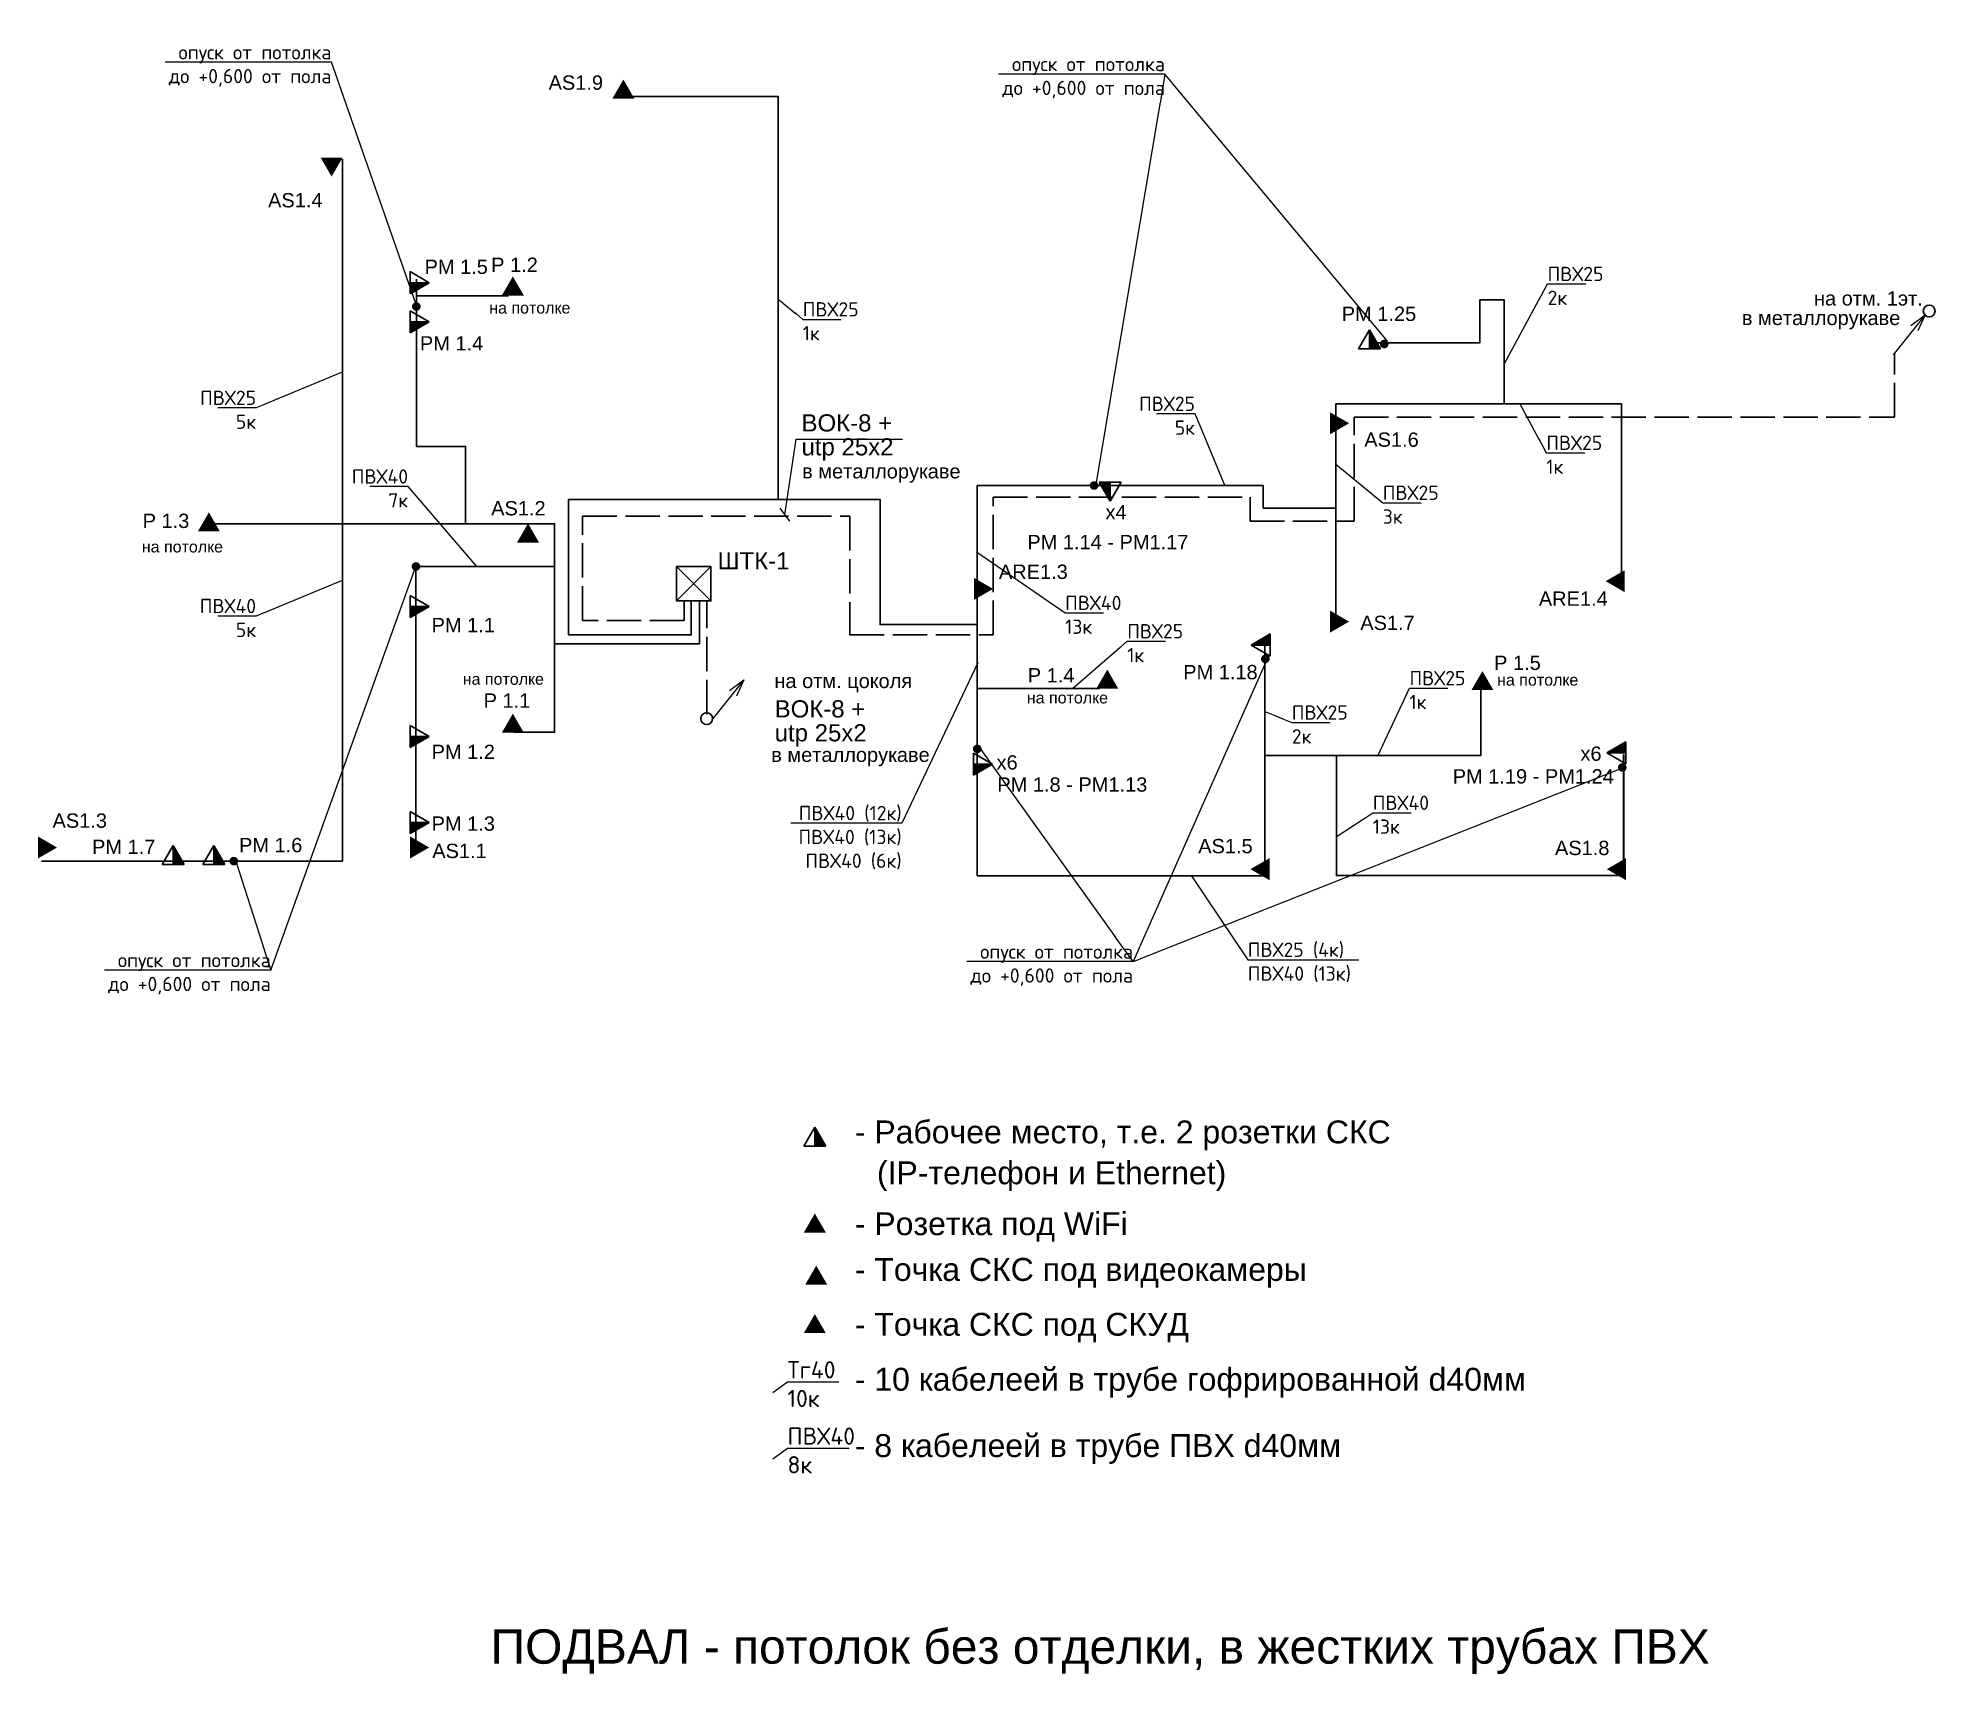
# Model space of a CAD drawing. Header units: millimetres. Extents: x -27047 to 133440, y -13043 to 16095.
# Drawn here: x 1050 to 34191, y -13043 to 15539 of the extents above; entities that cross this region are included whole.
import ezdxf
from ezdxf import colors
from ezdxf.entities.mleader import LeaderData, LeaderLine
from ezdxf.math import Vec2, Vec3

# ---------------------------------------------------------------- set-up
doc = ezdxf.new("R2010")
doc.units = ezdxf.units.MM
doc.linetypes.add('ACAD_ISO02W100', pattern=[15, 12, -3])
doc.layers.add('_непечать', color=5, linetype='Continuous', plot=False)
doc.layers.add('_СКС', color=6, linetype='Continuous')
doc.layers.add('_СКС трасса', color=6, linetype='Continuous', lineweight=30)
doc.styles.add('ISOCPEUR', font='isocpeur.ttf', dxfattribs={"height": 250})
doc.styles.get("Standard").update_dxf_attribs({"font": 'arial.ttf'})
doc.dimstyles.new('ISO-25', dxfattribs={"dimtxt": 2.5, "dimasz": 2.5, "dimexe": 1.25, "dimexo": 0.625, "dimtad": 1, "dimtxsty": 'Standard', "dimcen": 2.5, "dimadec": 0, "dimazin": 0, "dimtfac": 1, "dimtmove": 0, "dimatfit": 3, "dimfxl": 1, "dimarcsym": 0})

msp = doc.modelspace()

# ---------------------------------------------------------------- texts
at = {"layer": '_непечать', "color": 150}
msp.add_text('ПОДВАЛ - потолок без отделки, в жестких трубах ПВХ', height=600, dxfattribs=at).set_placement((8957.752110164613, -12861.9096987531))
at = {"layer": '_СКС', "color": 150}
for s, height, p in [('AS1.9', 250, (9970.786319924344, 14634.13803882714)), ('AS1.4', 250, (5070.136281325889, 12579.28807770211)), ('AS1.6', 250, (24220.3701555368, 8396.960773322062)), ('AS1.2', 250, (8967.477373598551, 7198.298579258553)), ('AS1.7', 250, (24150.39277707809, 5196.259091237327)), ('AS1.3', 250, (1304.837744889199, 1741.419536030997)), ('AS1.1', 250, (7938.460536011087, 1212.093524308759)), ('AS1.5', 250, (21319.20555265137, 1296.006438053359)), ('AS1.8', 250, (27551.22495796945, 1263.997611793602)), ('- Точка СКС под видеокамеры', 400, (15319.53868398693, -6174.499013001325))]:
    msp.add_text(s, height=height, dxfattribs=at).set_placement(p)
at = {"layer": '_СКС'}
for s, height, p in [('РМ 1.5', 250, (7803.71039863734, 11416.67684133523)), ('РМ 1.25', 250, (23826.91799149389, 10595.16246496764)), ('РМ 1.4', 250, (7722.901263905049, 10079.440495925)), ('x4', 250, (19698.73092695969, 7130.171683071821)), ('РМ 1.14 - РМ1.17', 250, (18334.06502177601, 6607.634462455724)), ('ШТК-1', 300, (12922.78345214494, 6254.382899128541)), ('РМ 1.1', 250, (7927.079753518512, 5157.532576935511)), ('РМ 1.18', 250, (21056.68069481896, 4335.703816055408)), ('РМ 1.2', 250, (7927.079753518512, 2942.112707381311)), ('x6', 250, (17796.30372553729, 2758.920457127912)), ('x6', 250, (27996.13299671878, 2911.734711989634)), ('РМ 1.19 - РМ1.24', 250, (25764.31843887322, 2514.743715867779)), ('РМ 1.8 - РМ1.13', 250, (17809.50904924009, 2372.205163919542)), ('РМ 1.3', 250, (7927.079753518512, 1689.161222806084)), ('РМ 1.7', 250, (1995.480447980051, 1282.578660588828)), ('РМ 1.6', 250, (4562.65601369692, 1313.794449594949))]:
    msp.add_text(s, height=height, dxfattribs=at).set_placement(p)
at = {"layer": '_СКС', "color": 1}
for s, height, p in [('Р 1.2', 250, (8967.427659454523, 11451.6667446217)), ('на потолке', 200, (8933.768620438525, 10724.60638233097)), ('Р 1.3', 250, (2879.404595000786, 6978.546584607713)), ('на потолке', 200, (2865.286810312187, 6551.528071615758)), ('Р 1.5', 250, (26488.08370656276, 4498.08965029812)), ('на потолке', 200, (8471.403779897024, 4240.168887253851)), ('Р 1.4', 250, (18341.88116939244, 4280.165854617313)), ('на потолке', 200, (26540.33700691053, 4225.063256920548)), ('Р 1.1', 250, (8836.17108636821, 3838.237579173612)), ('на потолке', 200, (18325.09885380726, 3913.798106042261)), ('- Розетка под WiFi', 400, (15319.53868398693, -5375.306247975193))]:
    msp.add_text(s, height=height, dxfattribs=at).set_placement(p)
at = {"layer": '_СКС', "color": 4}
for s, p in [('ВОК-8 +', (14389.01585093909, 8664.503134047089)), ('utp 25x2', (14389.01585093909, 8246.334803783277)), ('ВОК-8 +', (13920.05596975895, 3668.934471217333)), ('utp 25x2', (13920.05596975895, 3250.766140953521))]:
    msp.add_text(s, height=300, dxfattribs=at).set_placement(p)
at = {"layer": '_СКС', "color": 86}
for s, height, p in [('ARE1.3', 250, (17837.11820447637, 6089.160258688993)), ('ARE1.4', 250, (27269.52438762441, 5619.000960029924)), ('- Точка СКС под СКУД', 400, (15319.53868398693, -7132.798379730153))]:
    msp.add_text(s, height=height, dxfattribs=at).set_placement(p)
at = {"layer": '_СКС', "color": 6}
for s, p in [('- Рабочее место, т.е. 2 розетки СКС', (15319.53868398693, -3772.046067472897)), ('(IP-телефон и Ethernet)', (15706.62058313534, -4486.262010902516))]:
    msp.add_text(s, height=400, dxfattribs=at).set_placement(p)
at = {"layer": '_СКС трасса', "color": 4}
for s, p in [('на отм. 1эт.', (32075.22730595748, 10865.18672753547)), ('в металлорукаве', (30816.35385845382, 10523.59477805534)), ('в металлорукаве', (14399.64611999727, 7844.631648164634)), ('на отм. цоколя', (13915.49178564829, 4181.950636306219)), ('в металлорукаве', (13860.42918970187, 2891.808601120732))]:
    msp.add_text(s, height=250, dxfattribs=at).set_placement(p)

# ---------------------------------------------------------------- blocks, each defined once
blk = doc.blocks.new('sks2')
at = {"layer": '_СКС'}
h = blk.add_hatch(color=1, dxfattribs=at)
h.dxf.hatch_style = 1
h.paths.add_polyline_path([(-0.1121099212999148, -0.7500827182481457), (-2.036863818247283, -4.083459110672325), (1.812301766441025, -4.083656685249357)])
blk = doc.blocks.new('sks3')
at = {"layer": '_СКС'}
h = blk.add_hatch(color=6, dxfattribs=at)
h.dxf.hatch_style = 1
h.paths.add_polyline_path([(0.04795374247939392, -0.7508990589060544), (0.04608453439991322, -4.083727402572833), (1.972365430220334, -4.084473025907267)])
at = {"layer": '_СКС', "lineweight": 30}
for p, q in [((-1.880423475915756, -4.083727402572833), (0.04793256054214297, -0.7509189603777655)), ((0.04793256054214297, -0.7509189603777655), (0.04608453439991322, -4.083727402572833)), ((0.04793256054214297, -0.7509189603777655), (1.972592544715582, -4.083727402572833)), ((1.972592544715582, -4.083727402572833), (-1.880423475915756, -4.083727402572833))]:
    blk.add_line(p, q, dxfattribs=at)
blk = doc.blocks.new('sks1')
at = {"layer": '_СКС'}
h = blk.add_hatch(color=150, dxfattribs=at)
h.dxf.hatch_style = 1
h.paths.add_polyline_path([(-0.1151990099791043, -0.7485228921834866), (-2.039952906926472, -4.081899284607666), (1.809212677761836, -4.082096859184698)])
blk = doc.blocks.new('sks4')
at = {"layer": '_СКС'}
h = blk.add_hatch(color=86, dxfattribs=at)
h.dxf.hatch_style = 1
h.paths.add_polyline_path([(-4.332938257872229, 333.888701115241), (-196.808327952609, 0.5510618728230838), (188.1082305162217, 0.5313044151207578)])

# ---------------------------------------------------------------- linework, layer by layer
at = {"color": 6, "lineweight": 30}
for p, q in [((12805.09745379578, 5703.180042937485), (12205.09745379578, 6303.180042937485)), ((12205.09745379578, 5703.180042937485), (12805.09745379578, 6303.180042937485))]:
    msp.add_line(p, q, dxfattribs=at)
msp.add_lwpolyline([(12205.09745379578, 6303.180042937485), (12805.09745379578, 6303.180042937485), (12805.09745379578, 5703.180042937485), (12205.09745379578, 5703.180042937485)], close=True, dxfattribs=at)
at = {"layer": '_СКС', "color": 1, "const_width": 75}
for points in [[(7623.019536708479, 10847.09751723899, 1), (7698.019536708479, 10847.09751723899, 1)], [(24531.05437271058, 10191.84674466759, 1), (24606.05437271058, 10191.84674466759, 1)], [(19462.84311131172, 7720.084336936823, 1), (19537.84311131172, 7720.084336936823, 1)], [(7616.850726955218, 6306.596300334029, 1), (7691.850726955218, 6306.596300334029, 1)], [(22453.69078506721, 4690.938762877049, 1), (22528.69078506721, 4690.938762877049, 1)], [(17421.26711195334, 3119.091313287441, 1), (17496.26711195334, 3119.091313287441, 1)], [(28689.60247787385, 2794.210947641317, 1), (28764.60247787385, 2794.210947641317, 1)]]:
    msp.add_lwpolyline(points, format="xyb", close=True, dxfattribs=at)
at = {"layer": '_СКС трасса'}
for p, q in [((9273.024040688411, 11035.34008100035), (7660.519536708482, 11035.34008100035)), ((6369.029605551623, 7053.402505177568), (4042.673877947207, 7053.402505177568)), ((19597.30602126056, 4173.712750311359), (17460.18639394955, 4173.712750311359)), ((28753.90107846743, 3015.614406972192), (28753.90107846743, 1014.382723590068))]:
    msp.add_line(p, q, dxfattribs=at)
at = {"layer": '_СКС трасса', "color": 4, "linetype": 'ACAD_ISO02W100', "ltscale": 50}
msp.add_line((12734.96736691549, 3726.273590388853), (12734.96736691549, 5707.648884288676), dxfattribs=at)
at = {"layer": '_СКС трасса'}
for points in [[(11272.86012387066, 14519.17202098761), (13982.6890544194, 14519.17202098761), (13982.6890544194, 7477.490070479864)], [(6369.029605551623, 7053.402505177569), (6369.029605551623, 13419.847484269)], [(12609.03917855612, 5701.253976791224), (12609.03917855612, 4957.432385623863), (10074.60970206698, 4957.432385623863), (10074.60970206698, 7053.402505177568), (8520.46900155081, 7053.402505177568), (8520.46900155081, 8403.2301601191), (7660.519536708482, 8403.2301601191), (7660.519536708482, 11323.7903232809)], [(17460.18639394955, 5291.725919966557), (17460.18639394955, 7720.401967844111), (22451.58373518178, 7720.401967844111), (22451.58373518178, 7327.499311097519), (23724.07589082565, 7327.499311097519), (23724.07589082565, 9147.259082401899), (26664.87194543163, 9147.259082401899), (26664.87194543163, 10962.80670614075), (26239.37368194468, 10962.80670614075), (26239.37368194468, 10213.55133072249), (24301.83877634339, 10213.55133072249)], [(26664.87194543163, 9147.259082401899), (28711.36743204092, 9147.259082401899), (28711.36743204092, 6088.211281483673)], [(17460.18639394955, 903.2083678417839), (17460.18639394955, 5291.725919966557), (15761.62717807188, 5291.725919966557), (15761.62717807188, 7477.490070479864), (10319.56674502371, 7477.490070479864), (10319.56674502371, 5111.134468938864), (12462.09378024883, 5111.134468938864), (12462.09378024883, 5704.517495612177)], [(23724.07589082565, 5373.671073481382), (23724.07589082565, 7327.499311097519)], [(12609.03917855612, 5701.253976791224), (12609.03917855612, 4957.432385623863), (10074.60970206698, 4957.432385623863), (10074.60970206698, 7053.402505177568), (6369.029605551623, 7053.402505177568), (6369.029605551623, 1158.911814610707), (1110.965563630045, 1158.911814610707)], [(10074.60970206698, 6306.596300334029), (7654.350726955221, 6306.596300334029), (7654.350726955221, 1498.293335489783)], [(10074.60970206698, 4957.432385623863), (10074.60970206698, 3409.926786222903), (9361.26077785436, 3409.926786222903)], [(22483.86191375682, 4933.011327817047), (22483.86191375682, 3001.318213880964)], [(23733.53973841062, 3001.318213880964), (26253.25684774213, 3001.318213880964), (26253.25684774213, 4178.780151959596)], [(17460.18639394955, 903.2083678417839), (22480.6498658288, 903.2083678417839), (22480.6498658288, 3001.318213880964), (23733.53973841062, 3001.318213880964), (23733.53973841062, 906.9735680697777), (28747.35119128565, 906.9735680697777), (28747.35119128565, 3020.82878679884), (28747.35119128565, 3020.82878679884)]]:
    msp.add_lwpolyline(points, dxfattribs=at)
at = {"layer": '_СКС трасса', "color": 4, "linetype": 'ACAD_ISO02W100', "ltscale": 50}
msp.add_lwpolyline([(12338.0061064628, 5704.517495612177), (12338.0061064628, 5361.692641915521), (10563.3410079286, 5361.692641915521), (10563.3410079286, 7184.807515377412), (15235.5363367789, 7184.807515377412), (15235.5363367789, 5109.958599531034), (17735.68991254177, 5109.958599531034), (17735.68991254177, 7517.188400346495), (22223.6763176769, 7517.188400346495), (22223.6763176769, 7099.428908310452), (24040.77869202319, 7099.428908310452), (24040.77869202319, 8912.272436007916), (33485.28502142377, 8912.272436007916), (33485.28502142377, 10020.87370402319)], dxfattribs=at)
at = {"layer": '_СКС трасса', "color": 4}
for centre in [(34088.10708579246, 10769.65691711471), (12732.48062213766, 3648.255476169637)]:
    msp.add_circle(centre, 102.8025601338642, dxfattribs=at)

# ---------------------------------------------------------------- block references
at = {"layer": '_СКС', "xscale": 100, "yscale": 100, "zscale": 100}
for name, p in [('sks1', (11289.1113278878, 14888.07000922596)), ('sks2', (9357.62871720732, 11447.70833260792)), ('sks2', (4047.864742838632, 7326.198551741938)), ('sks1', (9623.307898187013, 7132.387052037971)), ('sks2', (26294.91199736725, 4553.802482317478)), ('sks2', (9357.62871720732, 3810.29569813823)), ('sks3', (14617.14535405103, -3411.217426104122)), ('sks2', (14633.10383512531, -4921.669490740125)), ('sks1', (14657.89928752882, -5832.408492569812))]:
    msp.add_blockref(name, p, dxfattribs=at)
at = {"layer": '_СКС'}
for name, p, xscale, yscale, zscale, rotation in [('sks1', (23574.15096368714, 8556.636081543727), 99.99999999999996, 99.99999999999996, 99.99999999999996, 150.0191191523537), ('sks3', (19786.39689951469, 7370.338863258265), 100, 100, 100, 180), ('sks3', (7958.370964743997, 5613.71288419204, 0.05738205249696078), 100, 100, 100, 270), ('sks1', (23574.15096368714, 5091.285982526058), 99.99999999999996, 99.99999999999996, 99.99999999999996, 150.0191191523537), ('sks3', (7958.370964743997, 3338.195928982843, 0.05738205249696078), 100, 100, 100, 270), ('sks3', (28382.92017225761, 3047.996165512974), 100, 100, 100, 90), ('sks3', (7958.370964743997, 1836.122116937919, 0.05738205249696078), 100, 100, 100, 270), ('sks1', (7959.300291787723, 1385.488805017601), 100, 100, 100, 270), ('sks1', (28838.98286757325, 1269.959770732947), 99.99999999999997, 99.99999999999997, 99.99999999999997, 330.0191191523537)]:
    msp.add_blockref(name, p, dxfattribs=dict(at, xscale=xscale, yscale=yscale, zscale=zscale, rotation=rotation))
for p, rotation in [((17401.59714793152, 5910.317077152081), 270), ((28770.70972871856, 6053.550774790988), 90)]:
    msp.add_blockref('sks4', p, dxfattribs=dict(at, rotation=rotation))
msp.add_blockref('sks4', (14626.22578125319, -7088.058595435141), dxfattribs=at)

msp.set_redraw_order([(e.dxf.handle, doc.entitydb.next_handle()) for e in msp.query("TEXT MTEXT ATTDEF DIMENSION ARC_DIMENSION")])  # texts and dimensions are drawn at this point

# ---------------------------------------------------------------- leaders
at = {"layer": '_СКС', "color": 4, "lineweight": 5}
msp.add_leader([(14096.9715074327, 7210.506103065127), (14293.58737066068, 8532.435929565952), (16152.49845648085, 8532.435929565952)], dimstyle='ISO-25', override={"dimasz": 200, "dimgap": 0.625, "dimtad": 0, "dimldrblk": 'Oblique'}, dxfattribs=at)
at = {"layer": '_СКС'}
ml = msp.add_multileader_mtext('Standard', dxfattribs=at)
ml.set_content('Тг40\\P10к', color=256, style='ISOCPEUR')
ml.set_leader_properties()
ml.build(insert=Vec2(0, 0))
ml.multileader.update_dxf_attribs({"text_left_attachment_type": 6, "text_right_attachment_type": 6, "dogleg_length": 0, "arrow_head_size": 0.8})
ctx = ml.context
ctx.base_point, ctx.char_height, ctx.arrow_head_size, ctx.landing_gap_size, ctx.plane_origin, ctx.plane_x_axis, ctx.plane_y_axis = Vec3(14143.24222930894, -7937.652174707364), 300, 0.8, 0.4, Vec3(35132.34640771762, -10451.8776972839), Vec3(0.9999999996621628, -2.599374085431353e-05), Vec3(2.599374085431353e-05, 0.9999999996621628)
ctx.left_attachment, ctx.right_attachment = 6, 6
notes = []
notes.append((ctx, [(0, (1, 1, 0), (14143.24222930894, -7937.652174707364), (0.9999999996621628, -2.599374085431353e-05), 0, [(0, [(13888.21756649925, -8122.11632357366)], 0, [])])]))
ctx.mtext.insert, ctx.mtext.text_direction, ctx.mtext.rotation, ctx.mtext.width, ctx.mtext.defined_height, ctx.mtext.flow_direction = Vec3(14143.65158705551, -7577.652185226481), Vec3(0.9999999996621628, -2.599374085431353e-05), 6.283159313438729, 1069.225639605262, 181.5695390849948, 5
ctx.mtext.has_bg_fill, ctx.mtext.bg_color, ctx.mtext.bg_scale_factor, ctx.mtext.bg_transparency, ctx.mtext.use_window_bg_color = 1, -1027028792, 1.5, 0, 1
at = {"layer": '_СКС трасса', "color": 4}
for points in [[(34016.63264008567, 10703.61207784793), (33460.36774420461, 10003.84103147136)], [(13379.8206196225, 4324.239846667269), (12823.55572374144, 3624.468800290701)]]:
    msp.add_leader(points, dimstyle='ISO-25', override={"dimasz": 300, "dimgap": 0.625, "dimtad": 0, "dimldrblk": 'Open30'}, dxfattribs=at)
for ctx, leaders in notes:
    for number, flags, end, landing, length, lines in leaders:
        leader = LeaderData()
        leader.index, (leader.has_last_leader_line, leader.has_dogleg_vector, leader.attachment_direction) = number, flags
        leader.last_leader_point, leader.dogleg_vector, leader.dogleg_length = Vec3(end), Vec3(landing), length
        for number, points, colour, breaks in lines:
            line = LeaderLine()
            line.index, line.vertices, line.color, line.breaks = number, Vec3.list(points), colors.encode_raw_color(colour), breaks
            leader.lines.append(line)
        ctx.leaders.append(leader)

# ---------------------------------------------------------------- next in the draw order: texts
at = {"layer": '_СКС', "color": 6}
msp.add_text('- 10 кабелеей в трубе гофрированной d40мм', height=400, dxfattribs=at).set_placement((15319.53868398693, -8092.794210898457))

# ---------------------------------------------------------------- next in the draw order: leaders
at = {"layer": '_СКС', "color": 1}
ml = msp.add_multileader_mtext('Standard', dxfattribs=at)
ml.set_content('опуск от потолка\\Pдо +0,600 от пола', color=1, style='ISOCPEUR')
ml.set_leader_properties()
ml.build(insert=Vec2(0, 0))
ml.multileader.update_dxf_attribs({"text_left_attachment_type": 6, "text_right_attachment_type": 6, "dogleg_length": 0, "arrow_head_size": 0.8})
ctx = ml.context
ctx.base_point, ctx.char_height, ctx.arrow_head_size, ctx.landing_gap_size, ctx.plane_origin, ctx.plane_x_axis, ctx.plane_y_axis = Vec3(3339.106262496224, 15114.34099206816), 250, 0.8, 0.4, Vec3(24888.21084893373, 12615.80538673784), Vec3(0.9999999996621628, -2.599374085431353e-05), Vec3(2.599374085431353e-05, 0.9999999996621628)
ctx.left_attachment, ctx.right_attachment, ctx.text_align_type = 6, 6, 2
notes = []
notes.append((ctx, [(1, (1, 1, 0), (6177.40626153734, 15114.26721403349), (-0.9999999996621628, 2.599374085431353e-05), 0, [(0, [(7660.519536708482, 10884.59751723899)], 0, [])])]))
ctx.mtext.insert, ctx.mtext.text_direction, ctx.mtext.rotation, ctx.mtext.width, ctx.mtext.defined_height, ctx.mtext.alignment, ctx.mtext.flow_direction = Vec3(6177.014059659732, 15414.26722432964), Vec3(0.9999999996621628, -2.599374085431353e-05), 6.283159313438729, 3894.389389763729, 165.7694360820859, 3, 5
ctx.mtext.has_bg_fill, ctx.mtext.bg_color, ctx.mtext.bg_scale_factor, ctx.mtext.bg_transparency, ctx.mtext.use_window_bg_color = 1, -1027028792, 1.5, 0, 1
ml = msp.add_multileader_mtext('Standard', dxfattribs=at)
ml.set_content('опуск от потолка\\Pдо +0,600 от пола', color=1, style='ISOCPEUR')
ml.set_leader_properties()
ml.build(insert=Vec2(0, 0))
ml.multileader.update_dxf_attribs({"text_left_attachment_type": 6, "text_right_attachment_type": 6, "dogleg_length": 0, "arrow_head_size": 0.8})
ctx = ml.context
ctx.base_point, ctx.char_height, ctx.arrow_head_size, ctx.landing_gap_size, ctx.plane_origin, ctx.plane_x_axis, ctx.plane_y_axis = Vec3(17899.67915839418, 14908.83247861756), 250, 0.8, 0.4, Vec3(39448.78374483169, 12410.29687328725), Vec3(0.9999999996621628, -2.599374085431353e-05), Vec3(2.599374085431353e-05, 0.9999999996621628)
ctx.left_attachment, ctx.right_attachment, ctx.text_align_type = 6, 6, 2
notes.append((ctx, [(1, (1, 1, 0), (20737.9791574353, 14908.7587005829), (-0.9999999996621628, 2.599374085431353e-05), 0, [(0, [(24624.22555621294, 10244.01014748772)], 0, [])])]))
ctx.mtext.insert, ctx.mtext.text_direction, ctx.mtext.rotation, ctx.mtext.width, ctx.mtext.defined_height, ctx.mtext.alignment, ctx.mtext.flow_direction = Vec3(20737.58695555769, 15208.75871087904), Vec3(0.9999999996621628, -2.599374085431353e-05), 6.283159313438729, 3894.389389763729, 165.7694360820859, 3, 5
ctx.mtext.has_bg_fill, ctx.mtext.bg_color, ctx.mtext.bg_scale_factor, ctx.mtext.bg_transparency, ctx.mtext.use_window_bg_color = 1, -1027028792, 1.5, 0, 1
at = {"layer": '_СКС'}
ml = msp.add_multileader_mtext('Standard', dxfattribs=at)
ml.set_content('ПВХ25\\P2к', color=256, style='ISOCPEUR')
ml.set_leader_properties()
ml.build(insert=Vec2(0, 0))
ml.multileader.update_dxf_attribs({"text_left_attachment_type": 6, "text_right_attachment_type": 6, "dogleg_length": 0, "arrow_head_size": 0.8})
ctx = ml.context
ctx.base_point, ctx.char_height, ctx.arrow_head_size, ctx.landing_gap_size, ctx.plane_origin, ctx.plane_x_axis, ctx.plane_y_axis = Vec3(27421.35844108171, 11241.39838103788), 250, 0.8, 0.4, Vec3(49220.46302743477, 8742.856277272349), Vec3(0.9999999996621628, -2.599374085431353e-05), Vec3(2.599374085431353e-05, 0.9999999996621628)
ctx.left_attachment, ctx.right_attachment = 6, 6
notes.append((ctx, [(0, (1, 1, 0), (27421.35844108171, 11241.39838103788), (0.9999999996621628, -2.599374085431353e-05), 0, [(0, [(26663.30186330969, 9841.97155288086)], 0, [])])]))
ctx.mtext.insert, ctx.mtext.text_direction, ctx.mtext.rotation, ctx.mtext.width, ctx.mtext.defined_height, ctx.mtext.flow_direction = Vec3(27421.76623920383, 11541.39837053903), Vec3(0.9999999996621628, -2.599374085431353e-05), 6.283159313438729, 664.2262184897099, 165.8650653385887, 5
ctx.mtext.has_bg_fill, ctx.mtext.bg_color, ctx.mtext.bg_scale_factor, ctx.mtext.bg_transparency, ctx.mtext.use_window_bg_color = 1, -1027028792, 1.5, 0, 1
ml = msp.add_multileader_mtext('Standard', dxfattribs=at)
ml.set_content('ПВХ25\\P1к', color=256, style='ISOCPEUR')
ml.set_leader_properties()
ml.build(insert=Vec2(0, 0))
ml.multileader.update_dxf_attribs({"text_left_attachment_type": 6, "text_right_attachment_type": 6, "dogleg_length": 0, "arrow_head_size": 0.8})
ctx = ml.context
ctx.base_point, ctx.char_height, ctx.arrow_head_size, ctx.landing_gap_size, ctx.plane_origin, ctx.plane_x_axis, ctx.plane_y_axis = Vec3(14409.79828660207, 10623.37747298159), 250, 0.8, 0.4, Vec3(36208.90287295514, 8124.835369216056), Vec3(0.9999999996621628, -2.599374085431353e-05), Vec3(2.599374085431353e-05, 0.9999999996621628)
ctx.left_attachment, ctx.right_attachment = 6, 6
notes.append((ctx, [(0, (1, 1, 0), (14409.79828660207, 10623.37747298159), (0.9999999996621628, -2.599374085431353e-05), 0, [(0, [(13975.95172219747, 10984.55915815893)], 0, [])])]))
ctx.mtext.insert, ctx.mtext.text_direction, ctx.mtext.rotation, ctx.mtext.width, ctx.mtext.defined_height, ctx.mtext.flow_direction = Vec3(14410.20608472419, 10923.37746248274), Vec3(0.9999999996621628, -2.599374085431353e-05), 6.283159313438729, 664.2262184897099, 165.8650653385887, 5
ctx.mtext.has_bg_fill, ctx.mtext.bg_color, ctx.mtext.bg_scale_factor, ctx.mtext.bg_transparency, ctx.mtext.use_window_bg_color = 1, -1027028792, 1.5, 0, 1
ml = msp.add_multileader_mtext('Standard', dxfattribs=at)
ml.set_content('ПВХ25\\P5к', color=256, style='ISOCPEUR')
ml.set_leader_properties()
ml.build(insert=Vec2(0, 0))
ml.multileader.update_dxf_attribs({"text_left_attachment_type": 6, "text_right_attachment_type": 6, "dogleg_length": 0, "arrow_head_size": 0.8})
ctx = ml.context
ctx.base_point, ctx.char_height, ctx.arrow_head_size, ctx.landing_gap_size, ctx.plane_origin, ctx.plane_x_axis, ctx.plane_y_axis = Vec3(3935.735104000422, 9077.160102132399), 250, 0.8, 0.4, Vec3(25734.83969035349, 6578.617998366866), Vec3(0.9999999996621628, -2.599374085431353e-05), Vec3(2.599374085431353e-05, 0.9999999996621628)
ctx.left_attachment, ctx.right_attachment, ctx.text_align_type = 6, 6, 2
notes.append((ctx, [(1, (1, 1, 0), (4861.535103687653, 9077.136037127115), (-0.9999999996621628, 2.599374085431353e-05), 0, [(0, [(6368.370913568127, 9699.34618774588)], 0, [])])]))
ctx.mtext.insert, ctx.mtext.text_direction, ctx.mtext.rotation, ctx.mtext.width, ctx.mtext.defined_height, ctx.mtext.alignment, ctx.mtext.flow_direction = Vec3(4861.142901810044, 9377.136047423262), Vec3(0.9999999996621628, -2.599374085431353e-05), 6.283159313438729, 664.2262184897099, 165.8650653385887, 3, 5
ctx.mtext.has_bg_fill, ctx.mtext.bg_color, ctx.mtext.bg_scale_factor, ctx.mtext.bg_transparency, ctx.mtext.use_window_bg_color = 1, -1027028792, 1.5, 0, 1
ml = msp.add_multileader_mtext('Standard', dxfattribs=at)
ml.set_content('ПВХ25\\P1к', color=256, style='ISOCPEUR')
ml.set_leader_properties()
ml.build(insert=Vec2(0, 0))
ml.multileader.update_dxf_attribs({"text_left_attachment_type": 6, "text_right_attachment_type": 6, "dogleg_length": 0, "arrow_head_size": 0.8})
ctx = ml.context
ctx.base_point, ctx.char_height, ctx.arrow_head_size, ctx.landing_gap_size, ctx.plane_origin, ctx.plane_x_axis, ctx.plane_y_axis = Vec3(27399.96443014841, 8290.713644749729), 250, 0.8, 0.4, Vec3(49199.06901650148, 5792.171540984196), Vec3(0.9999999996621628, -2.599374085431353e-05), Vec3(2.599374085431353e-05, 0.9999999996621628)
ctx.left_attachment, ctx.right_attachment = 6, 6
notes.append((ctx, [(0, (1, 1, 0), (27399.96443014841, 8290.713644749729), (0.9999999996621628, -2.599374085431353e-05), 0, [(0, [(26932.62465660361, 9160.071465186018)], 0, [])])]))
ctx.mtext.insert, ctx.mtext.text_direction, ctx.mtext.rotation, ctx.mtext.width, ctx.mtext.defined_height, ctx.mtext.flow_direction = Vec3(27400.37222827053, 8590.713634250882), Vec3(0.9999999996621628, -2.599374085431353e-05), 6.283159313438729, 664.2262184897099, 165.8650653385887, 5
ctx.mtext.has_bg_fill, ctx.mtext.bg_color, ctx.mtext.bg_scale_factor, ctx.mtext.bg_transparency, ctx.mtext.use_window_bg_color = 1, -1027028792, 1.5, 0, 1
ml = msp.add_multileader_mtext('Standard', dxfattribs=at)
ml.set_content('ПВХ25\\P3к', color=256, style='ISOCPEUR')
ml.set_leader_properties()
ml.build(insert=Vec2(0, 0))
ml.multileader.update_dxf_attribs({"text_left_attachment_type": 6, "text_right_attachment_type": 6, "dogleg_length": 0, "arrow_head_size": 0.8})
ctx = ml.context
ctx.base_point, ctx.char_height, ctx.arrow_head_size, ctx.landing_gap_size, ctx.plane_origin, ctx.plane_x_axis, ctx.plane_y_axis = Vec3(24542.85994517354, 7418.684038559742), 250, 0.8, 0.4, Vec3(46341.96453152661, 4920.14193479421), Vec3(0.9999999996621628, -2.599374085431353e-05), Vec3(2.599374085431353e-05, 0.9999999996621628)
ctx.left_attachment, ctx.right_attachment = 6, 6
notes.append((ctx, [(0, (1, 1, 0), (24542.85994517354, 7418.684038559742), (0.9999999996621628, -2.599374085431353e-05), 0, [(0, [(23722.076292001, 8096.669609902077)], 0, [])])]))
ctx.mtext.insert, ctx.mtext.text_direction, ctx.mtext.rotation, ctx.mtext.width, ctx.mtext.defined_height, ctx.mtext.flow_direction = Vec3(24543.26774329566, 7718.684028060895), Vec3(0.9999999996621628, -2.599374085431353e-05), 6.283159313438729, 664.2262184897099, 165.8650653385887, 5
ctx.mtext.has_bg_fill, ctx.mtext.bg_color, ctx.mtext.bg_scale_factor, ctx.mtext.bg_transparency, ctx.mtext.use_window_bg_color = 1, -1027028792, 1.5, 0, 1
ml = msp.add_multileader_mtext('Standard', dxfattribs=at)
ml.set_content('ПВХ40\\P13к', color=256, style='ISOCPEUR')
ml.set_leader_properties()
ml.build(insert=Vec2(0, 0))
ml.multileader.update_dxf_attribs({"text_left_attachment_type": 6, "text_right_attachment_type": 6, "dogleg_length": 0, "arrow_head_size": 0.8})
ctx = ml.context
ctx.base_point, ctx.char_height, ctx.arrow_head_size, ctx.landing_gap_size, ctx.plane_origin, ctx.plane_x_axis, ctx.plane_y_axis = Vec3(18993.99555244355, 5495.321011264346), 250, 0.8, 0.4, Vec3(40818.10013878817, 2996.778257655293), Vec3(0.9999999996621628, -2.599374085431353e-05), Vec3(2.599374085431353e-05, 0.9999999996621628)
ctx.left_attachment, ctx.right_attachment = 6, 6
notes.append((ctx, [(0, (1, 1, 0), (18993.99555244355, 5495.321011264346), (0.9999999996621628, -2.599374085431353e-05), 0, [(0, [(17442.34768436733, 6559.980275211914)], 0, [])])]))
ctx.mtext.insert, ctx.mtext.text_direction, ctx.mtext.rotation, ctx.mtext.width, ctx.mtext.defined_height, ctx.mtext.flow_direction = Vec3(18994.40335056567, 5795.321000765498), Vec3(0.9999999996621628, -2.599374085431353e-05), 6.283159313438729, 664.2262184897099, 165.8650653385887, 5
ctx.mtext.has_bg_fill, ctx.mtext.bg_color, ctx.mtext.bg_scale_factor, ctx.mtext.bg_transparency, ctx.mtext.use_window_bg_color = 1, -1027028792, 1.5, 0, 1
at = {"layer": '_СКС', "color": 1}
ml = msp.add_multileader_mtext('Standard', dxfattribs=at)
ml.set_content('опуск от потолка\\Pдо +0,600 от пола', color=1, style='ISOCPEUR')
ml.set_leader_properties()
ml.build(insert=Vec2(0, 0))
ml.multileader.update_dxf_attribs({"text_left_attachment_type": 6, "text_right_attachment_type": 6, "dogleg_length": 0, "arrow_head_size": 0.8})
ctx = ml.context
ctx.base_point, ctx.char_height, ctx.arrow_head_size, ctx.landing_gap_size, ctx.plane_origin, ctx.plane_x_axis, ctx.plane_y_axis = Vec3(17342.76541737777, -597.1646846725065), 250, 0.8, 0.4, Vec3(38891.87000381527, -3095.700290002824), Vec3(0.9999999996621628, -2.599374085431353e-05), Vec3(2.599374085431353e-05, 0.9999999996621628)
ctx.left_attachment, ctx.right_attachment, ctx.text_align_type = 6, 6, 2
notes.append((ctx, [(1, (1, 1, 0), (20181.06541641889, -597.2384627071733), (-0.9999999996621628, 2.599374085431353e-05), 0, [(0, [(22496.42921726982, 4623.385082909226)], 0, [])])]))
ctx.mtext.insert, ctx.mtext.text_direction, ctx.mtext.rotation, ctx.mtext.width, ctx.mtext.defined_height, ctx.mtext.alignment, ctx.mtext.flow_direction = Vec3(20180.67321454128, -297.2384524110281), Vec3(0.9999999996621628, -2.599374085431353e-05), 6.283159313438729, 3894.389389763729, 165.7694360820859, 3, 5
ctx.mtext.has_bg_fill, ctx.mtext.bg_color, ctx.mtext.bg_scale_factor, ctx.mtext.bg_transparency, ctx.mtext.use_window_bg_color = 1, -1027028792, 1.5, 0, 1
at = {"layer": '_СКС'}
ml = msp.add_multileader_mtext('Standard', dxfattribs=at)
ml.set_content('ПВХ25\\P1к', color=256, style='ISOCPEUR')
ml.set_leader_properties()
ml.build(insert=Vec2(0, 0))
ml.multileader.update_dxf_attribs({"text_left_attachment_type": 6, "text_right_attachment_type": 6, "dogleg_length": 0, "arrow_head_size": 0.8})
ctx = ml.context
ctx.base_point, ctx.char_height, ctx.arrow_head_size, ctx.landing_gap_size, ctx.plane_origin, ctx.plane_x_axis, ctx.plane_y_axis = Vec3(25009.55923555709, 4180.90157005873), 250, 0.8, 0.4, Vec3(46808.66382191016, 1682.359466293197), Vec3(0.9999999996621628, -2.599374085431353e-05), Vec3(2.599374085431353e-05, 0.9999999996621628)
ctx.left_attachment, ctx.right_attachment = 6, 6
notes.append((ctx, [(0, (1, 1, 0), (25009.55923555709, 4180.90157005873), (0.9999999996621628, -2.599374085431353e-05), 0, [(0, [(24454.18817766826, 2997.935362446209)], 0, [])])]))
ctx.mtext.insert, ctx.mtext.text_direction, ctx.mtext.rotation, ctx.mtext.width, ctx.mtext.defined_height, ctx.mtext.flow_direction = Vec3(25009.96703367921, 4480.901559559882), Vec3(0.9999999996621628, -2.599374085431353e-05), 6.283159313438729, 664.2262184897099, 165.8650653385887, 5
ctx.mtext.has_bg_fill, ctx.mtext.bg_color, ctx.mtext.bg_scale_factor, ctx.mtext.bg_transparency, ctx.mtext.use_window_bg_color = 1, -1027028792, 1.5, 0, 1
at = {"layer": '_СКС', "color": 1}
ml = msp.add_multileader_mtext('Standard', dxfattribs=at)
ml.set_content('опуск от потолка\\Pдо +0,600 от пола', color=1, style='ISOCPEUR')
ml.set_leader_properties()
ml.build(insert=Vec2(0, 0))
ml.multileader.update_dxf_attribs({"text_left_attachment_type": 6, "text_right_attachment_type": 6, "dogleg_length": 0, "arrow_head_size": 0.8})
ctx = ml.context
ctx.base_point, ctx.char_height, ctx.arrow_head_size, ctx.landing_gap_size, ctx.plane_origin, ctx.plane_x_axis, ctx.plane_y_axis = Vec3(2279.344698006828, -745.3916728258931), 250, 0.8, 0.4, Vec3(23828.44928444433, -3243.92727815621), Vec3(0.9999999996621628, -2.599374085431353e-05), Vec3(2.599374085431353e-05, 0.9999999996621628)
ctx.left_attachment, ctx.right_attachment, ctx.text_align_type = 6, 6, 2
notes.append((ctx, [(1, (1, 1, 0), (5117.644697047945, -745.4654508605599), (-0.9999999996621628, 2.599374085431353e-05), 0, [(0, [(4509.186783287167, 1157.409613632772)], 0, [])])]))
ctx.mtext.insert, ctx.mtext.text_direction, ctx.mtext.rotation, ctx.mtext.width, ctx.mtext.defined_height, ctx.mtext.alignment, ctx.mtext.flow_direction = Vec3(5117.252495170336, -445.4654405644147), Vec3(0.9999999996621628, -2.599374085431353e-05), 6.283159313438729, 3894.389389763729, 165.7694360820859, 3, 5
ctx.mtext.has_bg_fill, ctx.mtext.bg_color, ctx.mtext.bg_scale_factor, ctx.mtext.bg_transparency, ctx.mtext.use_window_bg_color = 1, -1027028792, 1.5, 0, 1
at = {"layer": '_СКС'}
ml = msp.add_multileader_mtext('Standard', dxfattribs=at)
ml.set_content('ПВХ40\\P8к', color=256, style='ISOCPEUR')
ml.set_leader_properties()
ml.build(insert=Vec2(0, 0))
ml.multileader.update_dxf_attribs({"text_left_attachment_type": 6, "text_right_attachment_type": 6, "dogleg_length": 0, "arrow_head_size": 0.8})
ctx = ml.context
ctx.base_point, ctx.char_height, ctx.arrow_head_size, ctx.landing_gap_size, ctx.plane_origin, ctx.plane_x_axis, ctx.plane_y_axis = Vec3(14143.24222930894, -9096.521616611462), 300, 0.8, 0.4, Vec3(35132.34640771762, -11610.747139188), Vec3(0.9999999996621628, -2.599374085431353e-05), Vec3(2.599374085431353e-05, 0.9999999996621628)
ctx.left_attachment, ctx.right_attachment = 6, 6
notes.append((ctx, [(0, (1, 1, 0), (14143.24222930894, -9096.521616611462), (0.9999999996621628, -2.599374085431353e-05), 0, [(0, [(13888.21756649925, -9280.985765477759)], 0, [])])]))
ctx.mtext.insert, ctx.mtext.text_direction, ctx.mtext.rotation, ctx.mtext.width, ctx.mtext.defined_height, ctx.mtext.flow_direction = Vec3(14143.65158705551, -8736.52162713058), Vec3(0.9999999996621628, -2.599374085431353e-05), 6.283159313438729, 1069.225639605262, 181.5695390849948, 5
ctx.mtext.has_bg_fill, ctx.mtext.bg_color, ctx.mtext.bg_scale_factor, ctx.mtext.bg_transparency, ctx.mtext.use_window_bg_color = 1, -1027028792, 1.5, 0, 1
for ctx, leaders in notes:
    for number, flags, end, landing, length, lines in leaders:
        leader = LeaderData()
        leader.index, (leader.has_last_leader_line, leader.has_dogleg_vector, leader.attachment_direction) = number, flags
        leader.last_leader_point, leader.dogleg_vector, leader.dogleg_length = Vec3(end), Vec3(landing), length
        for number, points, colour, breaks in lines:
            line = LeaderLine()
            line.index, line.vertices, line.color, line.breaks = number, Vec3.list(points), colors.encode_raw_color(colour), breaks
            leader.lines.append(line)
        ctx.leaders.append(leader)

# ---------------------------------------------------------------- next in the draw order: linework, layer by layer
at = {"layer": '_СКС', "color": 1}
for p, q in [((20737.9791574353, 14908.7587005829), (19531.74554500432, 7736.493342559552)), ((5117.644697047945, -745.4654508605599), (7654.350726955221, 6306.596300334029)), ((20181.06541641889, -597.2384627071733), (17508.56677852687, 3132.892711288587)), ((20181.06541641889, -597.2384627071733), (28691.24709750572, 2772.59015146803))]:
    msp.add_line(p, q, dxfattribs=at)
at = {"layer": '_СКС', "color": 1, "const_width": 75}
msp.add_lwpolyline([(4434.216883471156, 1158.911814610707, 1), (4509.216883471156, 1158.911814610707, 1)], format="xyb", close=True, dxfattribs=at)

# ---------------------------------------------------------------- next in the draw order: block references
at = {"layer": '_СКС'}
for name, p, xscale, yscale, zscale, rotation in [('sks1', (6168.831066129387, 13042.51175418111), 100, 100, 100, 180), ('sks3', (7958.945099357967, 11268.90594329578, 0.05738205249696078), 100, 100, 100, 270), ('sks3', (7958.370964743997, 10584.56772273183, 0.05738205249696078), 100, 100, 100, 270), ('sks3', (22169.83773807777, 4929.277379013569), 100, 100, 100, 90), ('sks3', (17799.60297189791, 2858.91292565756, 0.05738205249696078), 100, 100, 100, 270), ('sks1', (1458.504445991427, 1385.488805017601), 100, 100, 100, 270), ('sks1', (22612.20996777286, 1269.959770732947), 99.99999999999997, 99.99999999999997, 99.99999999999997, 330.0191191523537)]:
    msp.add_blockref(name, p, dxfattribs=dict(at, xscale=xscale, yscale=yscale, zscale=zscale, rotation=rotation))
at = {"layer": '_СКС', "xscale": 100, "yscale": 100, "zscale": 100}
for name, p in [('sks3', (24306.94030358133, 10516.24646672413)), ('sks2', (19741.88069339932, 4579.424129797248)), ('sks3', (3406.470882691705, 1509.186159456833)), ('sks3', (4118.962526667892, 1509.186159456833))]:
    msp.add_blockref(name, p, dxfattribs=at)

# ---------------------------------------------------------------- next in the draw order: texts
at = {"layer": '_СКС', "color": 6}
msp.add_text('- 8 кабелеей в трубе ПВХ d40мм', height=400, dxfattribs=at).set_placement((15319.53868398693, -9251.663652802556))

# ---------------------------------------------------------------- next in the draw order: leaders
at = {"layer": '_СКС'}
ml = msp.add_multileader_mtext('Standard', dxfattribs=at)
ml.set_content('ПВХ25\\P2к', color=256, style='ISOCPEUR')
ml.set_leader_properties()
ml.build(insert=Vec2(0, 0))
ml.multileader.update_dxf_attribs({"text_left_attachment_type": 6, "text_right_attachment_type": 6, "dogleg_length": 0, "arrow_head_size": 0.8})
ctx = ml.context
ctx.base_point, ctx.char_height, ctx.arrow_head_size, ctx.landing_gap_size, ctx.plane_origin, ctx.plane_x_axis, ctx.plane_y_axis = Vec3(22953.47653216158, 3579.46562486728), 250, 0.8, 0.4, Vec3(44752.58111851464, 1080.923521101748), Vec3(0.9999999996621628, -2.599374085431353e-05), Vec3(2.599374085431353e-05, 0.9999999996621628)
ctx.left_attachment, ctx.right_attachment = 6, 6
notes = []
notes.append((ctx, [(0, (1, 1, 0), (22953.47653216158, 3579.46562486728), (0.9999999996621628, -2.599374085431353e-05), 0, [(0, [(22498.40210936626, 3766.436920452223)], 0, [])])]))
ctx.mtext.insert, ctx.mtext.text_direction, ctx.mtext.rotation, ctx.mtext.width, ctx.mtext.defined_height, ctx.mtext.flow_direction = Vec3(22953.8843302837, 3879.465614368432), Vec3(0.9999999996621628, -2.599374085431353e-05), 6.283159313438729, 664.2262184897099, 165.8650653385887, 5
ctx.mtext.has_bg_fill, ctx.mtext.bg_color, ctx.mtext.bg_scale_factor, ctx.mtext.bg_transparency, ctx.mtext.use_window_bg_color = 1, -1027028792, 1.5, 0, 1
for ctx, leaders in notes:
    for number, flags, end, landing, length, lines in leaders:
        leader = LeaderData()
        leader.index, (leader.has_last_leader_line, leader.has_dogleg_vector, leader.attachment_direction) = number, flags
        leader.last_leader_point, leader.dogleg_vector, leader.dogleg_length = Vec3(end), Vec3(landing), length
        for number, points, colour, breaks in lines:
            line = LeaderLine()
            line.index, line.vertices, line.color, line.breaks = number, Vec3.list(points), colors.encode_raw_color(colour), breaks
            leader.lines.append(line)
        ctx.leaders.append(leader)

# ---------------------------------------------------------------- next in the draw order: leaders
ml = msp.add_multileader_mtext('Standard', dxfattribs=at)
ml.set_content('ПВХ25\\P5к', color=256, style='ISOCPEUR')
ml.set_leader_properties()
ml.build(insert=Vec2(0, 0))
ml.multileader.update_dxf_attribs({"text_left_attachment_type": 6, "text_right_attachment_type": 6, "dogleg_length": 0, "arrow_head_size": 0.8})
ctx = ml.context
ctx.base_point, ctx.char_height, ctx.arrow_head_size, ctx.landing_gap_size, ctx.plane_origin, ctx.plane_x_axis, ctx.plane_y_axis = Vec3(20337.52000956993, 8973.193455940007), 250, 0.8, 0.4, Vec3(42136.624595923, 6474.651352174475), Vec3(0.9999999996621628, -2.599374085431353e-05), Vec3(2.599374085431353e-05, 0.9999999996621628)
ctx.left_attachment, ctx.right_attachment, ctx.text_align_type = 6, 6, 2
notes = []
notes.append((ctx, [(1, (1, 1, 0), (21263.32000925716, 8973.169390934723), (-0.9999999996621628, 2.599374085431353e-05), 0, [(0, [(21791.64719730115, 7707.19827513065)], 0, [])])]))
ctx.mtext.insert, ctx.mtext.text_direction, ctx.mtext.rotation, ctx.mtext.width, ctx.mtext.defined_height, ctx.mtext.alignment, ctx.mtext.flow_direction = Vec3(21262.92780737955, 9273.16940123087), Vec3(0.9999999996621628, -2.599374085431353e-05), 6.283159313438729, 664.2262184897099, 165.8650653385887, 3, 5
ctx.mtext.has_bg_fill, ctx.mtext.bg_color, ctx.mtext.bg_scale_factor, ctx.mtext.bg_transparency, ctx.mtext.use_window_bg_color = 1, -1027028792, 1.5, 0, 1
ml = msp.add_multileader_mtext('Standard', dxfattribs=at)
ml.set_content('ПВХ40\\P7к', color=256, style='ISOCPEUR')
ml.set_leader_properties()
ml.build(insert=Vec2(0, 0))
ml.multileader.update_dxf_attribs({"text_left_attachment_type": 6, "text_right_attachment_type": 6, "dogleg_length": 0, "arrow_head_size": 0.8})
ctx = ml.context
ctx.base_point, ctx.char_height, ctx.arrow_head_size, ctx.landing_gap_size, ctx.plane_origin, ctx.plane_x_axis, ctx.plane_y_axis = Vec3(6566.202525237299, 7703.386072846238), 250, 0.8, 0.4, Vec3(28390.30711158192, 5204.843319237185), Vec3(0.9999999996621628, -2.599374085431353e-05), Vec3(2.599374085431353e-05, 0.9999999996621628)
ctx.left_attachment, ctx.right_attachment, ctx.text_align_type = 6, 6, 2
notes.append((ctx, [(1, (1, 1, 0), (7517.002524916083, 7703.361357997434), (-0.9999999996621628, 2.599374085431353e-05), 0, [(0, [(8715.934198981908, 6303.542000703688)], 0, [])])]))
ctx.mtext.insert, ctx.mtext.text_direction, ctx.mtext.rotation, ctx.mtext.width, ctx.mtext.defined_height, ctx.mtext.alignment, ctx.mtext.flow_direction = Vec3(7516.610323038475, 8003.361368293578), Vec3(0.9999999996621628, -2.599374085431353e-05), 6.283159313438729, 664.2262184897099, 165.8650653385887, 3, 5
ctx.mtext.has_bg_fill, ctx.mtext.bg_color, ctx.mtext.bg_scale_factor, ctx.mtext.bg_transparency, ctx.mtext.use_window_bg_color = 1, -1027028792, 1.5, 0, 1
ml = msp.add_multileader_mtext('Standard', dxfattribs=at)
ml.set_content('ПВХ40\\P5к', color=256, style='ISOCPEUR')
ml.set_leader_properties()
ml.build(insert=Vec2(0, 0))
ml.multileader.update_dxf_attribs({"text_left_attachment_type": 6, "text_right_attachment_type": 6, "dogleg_length": 0, "arrow_head_size": 0.8})
ctx = ml.context
ctx.base_point, ctx.char_height, ctx.arrow_head_size, ctx.landing_gap_size, ctx.plane_origin, ctx.plane_x_axis, ctx.plane_y_axis = Vec3(3910.735104008868, 5440.538228198045), 250, 0.8, 0.4, Vec3(25734.83969035349, 2941.995474588992), Vec3(0.9999999996621628, -2.599374085431353e-05), Vec3(2.599374085431353e-05, 0.9999999996621628)
ctx.left_attachment, ctx.right_attachment, ctx.text_align_type = 6, 6, 2
notes.append((ctx, [(1, (1, 1, 0), (4861.535103687653, 5440.51351334924), (-0.9999999996621628, 2.599374085431353e-05), 0, [(0, [(6368.370913568127, 6062.723663968005)], 0, [])])]))
ctx.mtext.insert, ctx.mtext.text_direction, ctx.mtext.rotation, ctx.mtext.width, ctx.mtext.defined_height, ctx.mtext.alignment, ctx.mtext.flow_direction = Vec3(4861.142901810044, 5740.513523645385), Vec3(0.9999999996621628, -2.599374085431353e-05), 6.283159313438729, 664.2262184897099, 165.8650653385887, 3, 5
ctx.mtext.has_bg_fill, ctx.mtext.bg_color, ctx.mtext.bg_scale_factor, ctx.mtext.bg_transparency, ctx.mtext.use_window_bg_color = 1, -1027028792, 1.5, 0, 1
ml = msp.add_multileader_mtext('Standard', dxfattribs=at)
ml.set_content('ПВХ25\\P1к', color=256, style='ISOCPEUR')
ml.set_leader_properties()
ml.build(insert=Vec2(0, 0))
ml.multileader.update_dxf_attribs({"text_left_attachment_type": 6, "text_right_attachment_type": 6, "dogleg_length": 0, "arrow_head_size": 0.8})
ctx = ml.context
ctx.base_point, ctx.char_height, ctx.arrow_head_size, ctx.landing_gap_size, ctx.plane_origin, ctx.plane_x_axis, ctx.plane_y_axis = Vec3(20078.30370662541, 4999.522463988), 250, 0.8, 0.4, Vec3(41877.40829297848, 2500.980360222467), Vec3(0.9999999996621628, -2.599374085431353e-05), Vec3(2.599374085431353e-05, 0.9999999996621628)
ctx.left_attachment, ctx.right_attachment = 6, 6
notes.append((ctx, [(0, (1, 1, 0), (20078.30370662541, 4999.522463988), (0.9999999996621628, -2.599374085431353e-05), 0, [(0, [(19125.02649842441, 4176.21923537823)], 0, [])])]))
ctx.mtext.insert, ctx.mtext.text_direction, ctx.mtext.rotation, ctx.mtext.width, ctx.mtext.defined_height, ctx.mtext.flow_direction = Vec3(20078.71150474753, 5299.522453489152), Vec3(0.9999999996621628, -2.599374085431353e-05), 6.283159313438729, 664.2262184897099, 165.8650653385887, 5
ctx.mtext.has_bg_fill, ctx.mtext.bg_color, ctx.mtext.bg_scale_factor, ctx.mtext.bg_transparency, ctx.mtext.use_window_bg_color = 1, -1027028792, 1.5, 0, 1
ml = msp.add_multileader_mtext('Standard', dxfattribs=at)
ml.set_content('ПВХ40 (12к)\\PПВХ40 (13к)\\PПВХ40 (6к)', color=256, style='ISOCPEUR')
ml.set_leader_properties()
ml.build(insert=Vec2(0, 0))
ml.multileader.update_dxf_attribs({"text_left_attachment_type": 6, "text_right_attachment_type": 6, "dogleg_length": 0, "arrow_head_size": 0.8})
ctx = ml.context
ctx.base_point, ctx.char_height, ctx.arrow_head_size, ctx.landing_gap_size, ctx.plane_origin, ctx.plane_x_axis, ctx.plane_y_axis = Vec3(14362.99738202101, 1823.457267987462), 250, 0.8, 0.4, Vec3(36287.10196833184, -675.0880849956775), Vec3(0.9999999996621628, -2.599374085431353e-05), Vec3(2.599374085431353e-05, 0.9999999996621628)
ctx.left_attachment, ctx.right_attachment, ctx.text_align_type = 6, 6, 2
notes.append((ctx, [(1, (1, 1, 0), (16138.79738142108, 1823.411108302452), (-0.9999999996621628, 2.599374085431353e-05), 0, [(0, [(17471.82030135317, 4625.874175592733)], 0, [])])]))
ctx.mtext.insert, ctx.mtext.text_direction, ctx.mtext.rotation, ctx.mtext.width, ctx.mtext.defined_height, ctx.mtext.alignment, ctx.mtext.flow_direction = Vec3(16138.40517954347, 2123.411118598598), Vec3(0.9999999996621628, -2.599374085431353e-05), 6.283159313438729, 1951.365072587685, 165.8650653385887, 3, 5
ctx.mtext.has_bg_fill, ctx.mtext.bg_color, ctx.mtext.bg_scale_factor, ctx.mtext.bg_transparency, ctx.mtext.use_window_bg_color = 1, -1027028792, 1.5, 0, 1
ml = msp.add_multileader_mtext('Standard', dxfattribs=at)
ml.set_content('ПВХ40\\P13к', color=256, style='ISOCPEUR')
ml.set_leader_properties()
ml.build(insert=Vec2(0, 0))
ml.multileader.update_dxf_attribs({"text_left_attachment_type": 6, "text_right_attachment_type": 6, "dogleg_length": 0, "arrow_head_size": 0.8})
ctx = ml.context
ctx.base_point, ctx.char_height, ctx.arrow_head_size, ctx.landing_gap_size, ctx.plane_origin, ctx.plane_x_axis, ctx.plane_y_axis = Vec3(24367.20898584212, 2002.648517050143), 250, 0.8, 0.4, Vec3(46191.31357218674, -495.8942365589101), Vec3(0.9999999996621628, -2.599374085431353e-05), Vec3(2.599374085431353e-05, 0.9999999996621628)
ctx.left_attachment, ctx.right_attachment = 6, 6
notes.append((ctx, [(0, (1, 1, 0), (24367.20898584212, 2002.648517050143), (0.9999999996621628, -2.599374085431353e-05), 0, [(0, [(23728.16144176107, 1581.818077176576)], 0, [])])]))
ctx.mtext.insert, ctx.mtext.text_direction, ctx.mtext.rotation, ctx.mtext.width, ctx.mtext.defined_height, ctx.mtext.flow_direction = Vec3(24367.61678396424, 2302.648506551295), Vec3(0.9999999996621628, -2.599374085431353e-05), 6.283159313438729, 664.2262184897099, 165.8650653385887, 5
ctx.mtext.has_bg_fill, ctx.mtext.bg_color, ctx.mtext.bg_scale_factor, ctx.mtext.bg_transparency, ctx.mtext.use_window_bg_color = 1, -1027028792, 1.5, 0, 1
ml = msp.add_multileader_mtext('Standard', dxfattribs=at)
ml.set_content('ПВХ25 (4к)\\PПВХ40 (13к)', color=256, style='ISOCPEUR')
ml.set_leader_properties()
ml.build(insert=Vec2(0, 0))
ml.multileader.update_dxf_attribs({"text_left_attachment_type": 6, "text_right_attachment_type": 6, "dogleg_length": 0, "arrow_head_size": 0.8})
ctx = ml.context
ctx.base_point, ctx.char_height, ctx.arrow_head_size, ctx.landing_gap_size, ctx.plane_origin, ctx.plane_x_axis, ctx.plane_y_axis = Vec3(22184.53491467638, -563.7597028570199), 250, 0.8, 0.4, Vec3(43983.63950102945, -3062.301806622552), Vec3(0.9999999996621628, -2.599374085431353e-05), Vec3(2.599374085431353e-05, 0.9999999996621628)
ctx.left_attachment, ctx.right_attachment = 6, 6
notes.append((ctx, [(0, (1, 1, 0), (22184.53491467638, -563.7597028570199), (0.9999999996621628, -2.599374085431353e-05), 0, [(0, [(21192.97675943282, 907.1934541144001)], 0, [])])]))
ctx.mtext.insert, ctx.mtext.text_direction, ctx.mtext.rotation, ctx.mtext.width, ctx.mtext.defined_height, ctx.mtext.flow_direction = Vec3(22184.9427127985, -263.7597133558673), Vec3(0.9999999996621628, -2.599374085431353e-05), 6.283159313438729, 1951.365072587685, 165.8650653385887, 5
ctx.mtext.has_bg_fill, ctx.mtext.bg_color, ctx.mtext.bg_scale_factor, ctx.mtext.bg_transparency, ctx.mtext.use_window_bg_color = 1, -1027028792, 1.5, 0, 1
for ctx, leaders in notes:
    for number, flags, end, landing, length, lines in leaders:
        leader = LeaderData()
        leader.index, (leader.has_last_leader_line, leader.has_dogleg_vector, leader.attachment_direction) = number, flags
        leader.last_leader_point, leader.dogleg_vector, leader.dogleg_length = Vec3(end), Vec3(landing), length
        for number, points, colour, breaks in lines:
            line = LeaderLine()
            line.index, line.vertices, line.color, line.breaks = number, Vec3.list(points), colors.encode_raw_color(colour), breaks
            leader.lines.append(line)
        ctx.leaders.append(leader)

doc.saveas('drawing.dxf')
